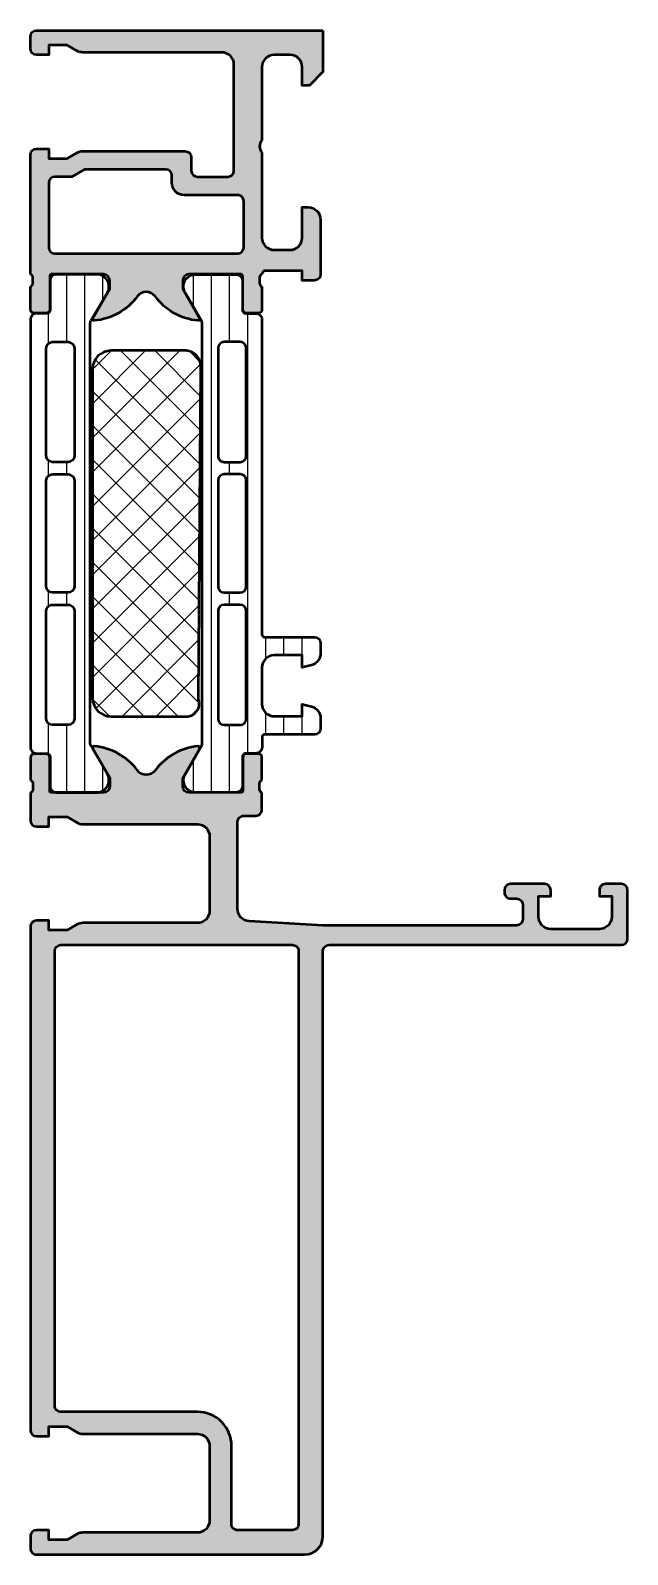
# Model space of a CAD drawing. Extents: x 0 to 49, y -50 to 75.
import ezdxf

# ---------------------------------------------------------------- set-up
doc = ezdxf.new("R2010")
doc.units = 0
for name, color, linetype, lineweight in [('0S-Alu contour', 7, 'Continuous', 50), ('0S-Alu hatch', 252, 'Continuous', 25), ('0S-Plastic contour', 254, 'Continuous', 50), ('0S-Plastic hatch', 253, 'Continuous', 25), ('0S-PT contour', 91, 'Continuous', 50), ('0S-PT hatch', 103, 'Continuous', 25)]:
    doc.layers.add(name, color=color, linetype=linetype, lineweight=lineweight)
pattern_1 = [(90, (0, 0), (-1.4859, 0), [])]

# ---------------------------------------------------------------- blocks, each defined once
blk = doc.blocks.new('347770__F9EA7D45_F937_4937_9539_8E76270D3FF2_')
at = {"layer": '0S-Alu hatch'}
h = blk.add_hatch(color=256, dxfattribs=at)
edge = h.paths.add_edge_path()
edge.add_line((0.5000035379538801, -50.00000000001249), (22.49999237060548, -50.00000000000002))
edge.add_arc((22.49996978771755, -48.49997741711209), 1.500022583057915, 270.000862589792, 359.9999908442977)
edge.add_line((23.99999237077544, -48.49997765553325), (23.99999999999809, -0.4998096513005379))
edge.add_ellipse((24.49999855546814, -0.4998097307728536), major_axis=(-0.4999985554700565, 0), ratio=1, start_angle=270.0004507753658, end_angle=359.99999088419196, ccw=False)
edge.add_line((24.49999462172235, 0.0001888246817285), (48.50126647949199, 0.0003776550292969))
edge.add_arc((48.50039835766893, 0.4997802732136848), 0.4994033727208108, 270.0995983293901, 360.0352749677095)
edge.add_line((48.99980163574219, 0.5000877380371948), (48.99980163575543, 4.500091377393772))
edge.add_arc((48.49980527509885, 4.500091377393772), 0.4999963606565814, 0, 89.99999998191763)
edge.add_line((48.49980527525665, 5.000087738050353), (47.19976307025863, 5.000087738447415))
edge.add_arc((47.19976307025862, 4.500138508384315), 0.4999492300631001, 89.9999999999992, 180)
edge.add_line((46.69981384019552, 4.500138508384315), (46.69981384277343, 4.000087738037109))
edge.add_line((46.69981384277343, 4.000087738037109), (47.69981384277342, 4.000087738037109))
edge.add_line((47.69981384277342, 4.000087738037109), (47.69981384370558, 2.300133968294495))
edge.add_ellipse((46.69977066427385, 2.300133968294495), major_axis=(-1.000043179431727, 0), ratio=1, start_angle=90.00000000200532, end_angle=180, ccw=False)
edge.add_line((46.69977066430885, 1.300090788862767), (42.69976659306577, 1.300090789654933))
edge.add_ellipse((42.69976659306577, 2.300043541063545), major_axis=(-0.9999527514086112, 0), ratio=1, start_angle=0, end_angle=90, ccw=False)
edge.add_line((41.69981384165715, 2.300043541063545), (41.69981384277344, 4.000087738037109))
edge.add_line((41.69981384277344, 4.000087738037109), (42.69981384277343, 4.000087738037109))
edge.add_line((42.69981384277343, 4.000087738037109), (42.69981384514839, 4.500039002263122))
edge.add_arc((42.19976510699946, 4.500039002263122), 0.5000487381489336, 0, 89.9999999961035)
edge.add_line((42.19976510703346, 5.000087740412055), (39.39978173224186, 5.00008773822755))
edge.add_arc((39.39978173224186, 4.500101538021819), 0.499986200205731, 90, 180)
edge.add_line((38.89979553203612, 4.500101538436656), (38.89979553206062, 4.300077908218751))
edge.add_arc((39.39978265065037, 4.300077908218733), 0.4999871185897505, 180, 270.000000000859)
edge.add_line((39.39978265065787, 3.800090789628983), (39.89979279135894, 3.800090789802438))
edge.add_ellipse((39.89979279135893, 3.300088048927325), major_axis=(-0.5000027408751131, 0), ratio=1, start_angle=180, end_angle=269.9999999999992, ccw=False)
edge.add_line((40.39979553223404, 3.300088048932847), (40.3997955322398, 2.100082572801563))
edge.add_ellipse((39.8997991715832, 2.10008257280156), major_axis=(-0.4999963606566027, 0), ratio=1, start_angle=90, end_angle=180, ccw=False)
edge.add_line((39.8997991715832, 1.600086212144958), (23.99980163574219, 1.600086212158203))
edge.add_line((23.99980163574219, 1.600086212158203), (17.94274326384587, 1.946202525286707))
edge.add_ellipse((17.9997923073296, 2.944564558837883), major_axis=(-0.9999906716559149, 0), ratio=1, start_angle=-0.0006706298242988851, end_angle=86.72952440842892, ccw=False)
edge.add_line((16.99980163574219, 2.944576263427587), (17.00064086777473, 10.09778290751687))
edge.add_ellipse((17.50064916761323, 10.09772424528892), major_axis=(-0.5000083032796983, 0), ratio=1, start_angle=269.99213162212504, end_angle=359.993277915408, ccw=False)
edge.add_line((17.50071783330365, 10.59773254385372), (18.49993133544986, 10.59759532276075))
edge.add_arc((18.49999999999999, 11.09759531804593), 0.5000000000000017, 269.9921316221251, 360)
edge.add_line((19, 11.09759531804593), (19, 12.5))
edge.add_ellipse((19.07883644654305, 12.76752059199312), major_axis=(-0.2788950563274382, 0), ratio=1, start_angle=-1.1645893740940778, end_angle=73.58012358050661, ccw=False)
edge.add_line((18.79999899999999, 12.77318899999148), (18.79999899999999, 13.2267829999915))
edge.add_ellipse((19.07886709564316, 13.23244365946855), major_axis=(-0.2789255417371538, 0), ratio=1, start_angle=-73.5754054446461, end_angle=1.1628700728833792, ccw=False)
edge.add_line((19, 13.49998699999149), (18.99999999999999, 15.379998))
edge.add_arc((18.69999999999999, 15.379998), 0.3000000000000043, 0, 90.00000000000067)
edge.add_line((18.69999999999998, 15.67999800000001), (17.72002568095721, 15.679998))
edge.add_arc((17.72002568095721, 15.379998), 0.3000000000000007, 90.00000000000067, 180)
edge.add_line((17.42002568095721, 15.379998), (17.42002568095721, 12.62000000000001))
edge.add_ellipse((17.3000256809572, 12.62000000000001), major_axis=(-0.1200000000000045, 0), ratio=1, start_angle=90, end_angle=180, ccw=False)
edge.add_line((17.3000256809572, 12.5), (12.99999999999999, 12.5))
edge.add_ellipse((12.99999999999999, 13), major_axis=(-0.4999999999999912, 0), ratio=1, start_angle=0, end_angle=90, ccw=False)
edge.add_line((12.5, 13), (12.5, 13.69999999999999))
edge.add_line((12.5, 13.69999999999999), (13.88149545762237, 16.09282032302755))
edge.add_arc((13.76188021535171, 16.1618802153517), 0.1381197846482991, 329.999999999999, 455.6225775507938)
edge.add_arc((14.2382232411738, 11.3233911381522), 4.999999999999992, 95.62257755079352, 143.4260705937924)
edge.add_ellipse((9.500000000000004, 14.83896228901806), major_axis=(-0.9000000000000021, 0), ratio=1, start_angle=36.57392940620758, end_angle=143.4260705937926, ccw=False)
edge.add_arc((4.761776758826195, 11.32339113815219), 5.000000000000001, 36.57392940620761, 84.37742244920642)
edge.add_arc((5.238119784648299, 16.1618802153517), 0.138119784648295, 84.37742244920604, 210.0000000000004)
edge.add_line((5.118504542377641, 16.09282032302755), (6.5, 13.7))
edge.add_line((6.5, 13.7), (6.5, 13))
edge.add_ellipse((6, 13), major_axis=(-0.5, 0), ratio=1, start_angle=90, end_angle=180, ccw=False)
edge.add_line((6, 12.5), (1.699974319042789, 12.5))
edge.add_ellipse((1.699974319042789, 12.62), major_axis=(-0.120000000000001, 0), ratio=1, start_angle=0, end_angle=90, ccw=False)
edge.add_line((1.579974319042788, 12.62), (1.579974319042789, 15.379998))
edge.add_arc((1.279974319042787, 15.379998), 0.3000000000000025, 0, 90.00000000000007)
edge.add_line((1.279974319042787, 15.679998), (0.3000000000000065, 15.679998))
edge.add_arc((0.3000000000000065, 15.37999799999999), 0.3000000000000025, 90, 180)
edge.add_line((4e-15, 15.37999799999999), (3.6e-15, 13.49998699999149))
edge.add_ellipse((-0.0788670956431635, 13.23244365946855), major_axis=(-0.278925541737149, 0), ratio=1, start_angle=178.8371299271133, end_angle=253.5754054446454, ccw=False)
edge.add_line((0.200001000000004, 13.22678299999149), (0.2000010000000038, 12.77318899999153))
edge.add_ellipse((-0.0788364465430423, 12.76752059199311), major_axis=(-0.2788950563274341, 0), ratio=1, start_angle=106.41987641949191, end_angle=181.1645893741066, ccw=False)
edge.add_line((0, 12.5), (-1.6e-15, 10.2003173828125))
edge.add_arc((0.4999999999999967, 10.2003173828125), 0.4999999999999983, 180, 269.9999999999998)
edge.add_line((0.4999999999999946, 9.700317382812504), (1.5, 9.700317382812502))
edge.add_line((1.5, 9.700317382812502), (1.5, 10.500244140625))
edge.add_line((1.5, 10.500244140625), (2.999999999999995, 10.500244140625))
edge.add_line((2.999999999999995, 10.500244140625), (3.808921524200851, 10.03320654648252))
edge.add_arc((4.308922731759084, 10.89922192510856), 0.9999919217556257, 239.9996528790063, 269.9997497919838)
edge.add_line((4.308918364840663, 9.899230003362476), (13.69944667813878, 9.899188995361326))
edge.add_ellipse((13.69934552502536, 8.89922516139196), major_axis=(-0.9999638390855269, 0), ratio=1, start_angle=179.9900591018352, end_angle=269.9942041439232, ccw=False)
edge.add_line((14.69930934906006, 8.899051666263118), (14.69959926605225, 2.798458099353666))
edge.add_ellipse((13.69959320002104, 2.798586233183772), major_axis=(-1.0000060742403, 0), ratio=1, start_angle=89.99380036887533, end_angle=179.9926585168762, ccw=False)
edge.add_line((13.69948499538846, 1.798580164797557), (4.307378505495236, 1.799596428796705))
edge.add_arc((4.307270301113187, 0.7995933981088682), 1.000003036541913, 89.99380036439713, 120.0002873396445)
edge.add_line((3.807264439698125, 1.665618924085804), (3, 1.199539184570312))
edge.add_line((3, 1.199539184570312), (1.499999999999999, 1.199539184570312))
edge.add_line((1.499999999999999, 1.199539184570312), (1.5, 1.999588012695312))
edge.add_line((1.5, 1.999588012695312), (0.500000384852995, 1.99958801269546))
edge.add_arc((0.500000384852995, 1.499587715108841), 0.5000002975866193, 90, 180)
edge.add_line((8.72663757e-08, 1.499587716165355), (-8.431e-13, -39.79968353458438))
edge.add_arc((0.4999990815466126, -39.79968353564089), 0.4999990815474557, 180, 270)
edge.add_line((0.4999990815466124, -40.29968261718835), (1.499999999999999, -40.2996826171875))
edge.add_line((1.499999999999999, -40.2996826171875), (1.5, -39.49975585937501))
edge.add_line((1.5, -39.49975585937501), (2.999999999999984, -39.49975585937501))
edge.add_line((2.999999999999984, -39.49975585937501), (3.808934069708699, -39.96680165062923))
edge.add_arc((4.308900243052883, -39.10084872044334), 0.999920322718744, 239.9996022177952, 269.9997439731926)
edge.add_line((4.308895774898158, -40.1007690431521), (13.69944667809586, -40.10081100463865))
edge.add_ellipse((13.69934552502536, -41.10077483860802), major_axis=(-0.9999638390855313, 0), ratio=1, start_angle=179.9900591019452, end_angle=269.9942041463821, ccw=False)
edge.add_line((14.69930934906006, -41.10094833373485), (14.69959926605225, -47.20154190063749))
edge.add_ellipse((13.69959320002106, -47.20141376681623), major_axis=(-1.000006074240278, 0), ratio=1, start_angle=89.9938098228584, end_angle=179.9926585173726, ccw=False)
edge.add_line((13.69948516039261, -48.20141983522027), (4.307373134103659, -48.20040512033292))
edge.add_arc((4.307265095907953, -49.20039719764456), 0.9999920831478107, 89.99380981834103, 120.0002746483618)
edge.add_line((3.807264903064123, -48.33438104680531), (3.000000000000001, -48.80046081542968))
edge.add_line((3.000000000000001, -48.80046081542968), (1.499999999999999, -48.8004608154297))
edge.add_line((1.499999999999999, -48.8004608154297), (1.499999999999999, -48.00041198730468))
edge.add_line((1.499999999999999, -48.00041198730468), (0.4999990447309026, -48.00041198730378))
edge.add_arc((0.4999990447309029, -48.50041094477074), 0.4999989574669641, 90.00000000000003, 179.999994949007)
edge.add_line((8.72639406e-08, -48.50041090112035), (-1.25149e-11, -49.49999641839588))
edge.add_arc((0.5000035379538803, -49.49999646204609), 0.5000035379663971, 179.9999950216869, 270)
edge = h.paths.add_edge_path()
edge.add_ellipse((2.499978551682032, -37.80000542658945), major_axis=(-0.4999938105094088, 0), ratio=1, start_angle=0, end_angle=90.0000000000141, ccw=False)
edge.add_line((1.999984741172624, -37.80000542658945), (1.999984741135034, -0.4999912580847337))
edge.add_ellipse((2.499975999296189, -0.4999912580847327), major_axis=(-0.4999912581611551, 0), ratio=1, start_angle=270, end_angle=360, ccw=False)
edge.add_line((2.499975999296189, 7.64223e-11), (21.49998474121093, -3e-15))
edge.add_ellipse((21.49999252389495, -0.4999922173155248), major_axis=(-0.4999922173760928, 0), ratio=1, start_angle=180, end_angle=270.00089184377657, ccw=False)
edge.add_line((21.99998474127104, -0.4999922173147127), (21.99998474128719, -47.50000873243283))
edge.add_ellipse((21.49999347364377, -47.50000873243283), major_axis=(-0.4999912676434235, 0), ratio=1, start_angle=90.0000000003892, end_angle=180, ccw=False)
edge.add_line((21.49999347364716, -48.00000000007625), (17.00000362104511, -48.00000000003056))
edge.add_ellipse((17.00000362104511, -47.49999447160624), major_axis=(-0.5000055284243033, 0), ratio=1, start_angle=-3.415094590764056e-05, end_angle=89.9999999999996, ccw=False)
edge.add_line((16.4999980926209, -47.4999941735798), (16.50000190735637, -41.10000693491913))
edge.add_arc((13.69999587844363, -41.10000526597103), 2.800006028913239, 359.9999658490542, 450)
edge.add_line((13.69999587844362, -38.29999923705779), (2.499978551682156, -38.29999923709886))
at = {"layer": '0S-Alu contour', "color": 7}
for points in [[(4e-15, 15.37999799999999), (3.6e-15, 13.49998699999149)], [(1.279974319042787, 15.679998), (0.3000000000000065, 15.679998)], [(1.579974319042788, 12.62), (1.579974319042789, 15.379998)], [(5.118504542377641, 16.09282032302755), (6.5, 13.7), (6.5, 13)], [(12.5, 13), (12.5, 13.69999999999999), (13.88149545762237, 16.09282032302755)], [(17.42002568095721, 15.379998), (17.42002568095721, 12.62000000000001)], [(18.69999999999998, 15.67999800000001), (17.72002568095721, 15.679998)], [(19, 13.49998699999149), (18.99999999999999, 15.379998)], [(0.200001000000004, 13.22678299999149), (0.2000010000000038, 12.77318899999153)], [(18.79999899999999, 12.77318899999148), (18.79999899999999, 13.2267829999915)], [(0, 12.5), (-1.6e-15, 10.2003173828125)], [(6, 12.5), (1.699974319042789, 12.5)], [(17.3000256809572, 12.5), (12.99999999999999, 12.5)], [(19, 11.09759531804593), (19, 12.5)], [(0.4999999999999946, 9.700317382812504), (1.5, 9.700317382812502), (1.5, 10.500244140625), (2.999999999999995, 10.500244140625), (3.808921524200851, 10.03320654648252)], [(16.99980163574219, 2.944576263427587), (17.00064086777473, 10.09778290751687)], [(17.50071783330365, 10.59773254385372), (18.49993133544986, 10.59759532276075)], [(4.308918364840663, 9.899230003362476), (13.69944667813878, 9.899188995361326)], [(14.69930934906006, 8.899051666263118), (14.69959926605225, 2.798458099353666)], [(42.19976510703346, 5.000087740412055), (39.39978173224186, 5.00008773822755)], [(48.49980527525665, 5.000087738050353), (47.19976307025863, 5.000087738447415)], [(38.89979553203612, 4.500101538436656), (38.89979553206062, 4.300077908218751)], [(39.39978265065787, 3.800090789628983), (39.89979279135894, 3.800090789802438)], [(41.69981384165715, 2.300043541063545), (41.69981384277344, 4.000087738037109), (42.69981384277343, 4.000087738037109), (42.69981384514839, 4.500039002263122)], [(46.69981384019552, 4.500138508384315), (46.69981384277343, 4.000087738037109), (47.69981384277342, 4.000087738037109), (47.69981384370558, 2.300133968294495)], [(48.99980163574219, 0.5000877380371948), (48.99980163575543, 4.500091377393772)], [(40.39979553223404, 3.300088048932847), (40.3997955322398, 2.100082572801563)], [(8.72663757e-08, 1.499587716165355), (-8.431e-13, -39.79968353458438)], [(3.807264439698125, 1.665618924085804), (3, 1.199539184570312), (1.499999999999999, 1.199539184570312), (1.5, 1.999588012695312), (0.500000384852995, 1.99958801269546)], [(13.69948499538846, 1.798580164797557), (4.307378505495236, 1.799596428796705)], [(39.8997991715832, 1.600086212144958), (23.99980163574219, 1.600086212158203), (17.94274326384587, 1.946202525286707)], [(46.69977066430885, 1.300090788862767), (42.69976659306577, 1.300090789654933)], [(2.499975999296189, 7.64223e-11), (21.49998474121093, -3e-15)], [(24.49999462172235, 0.0001888246817285), (48.50126647949199, 0.0003776550292969)], [(1.999984741172624, -37.80000542658945), (1.999984741135034, -0.4999912580847337)], [(21.99998474127104, -0.4999922173147127), (21.99998474128719, -47.50000873243283)], [(23.99999237077544, -48.49997765553325), (23.99999999999809, -0.4998096513005379)], [(13.69999587844362, -38.29999923705779), (2.499978551682155, -38.29999923709886)], [(0.4999990815466124, -40.29968261718835), (1.499999999999999, -40.2996826171875), (1.5, -39.49975585937501), (2.999999999999984, -39.49975585937501), (3.808934069708699, -39.96680165062923)], [(4.308895774898158, -40.1007690431521), (13.69944667809586, -40.10081100463865)], [(14.69930934906006, -41.10094833373485), (14.69959926605225, -47.20154190063749)], [(16.4999980926209, -47.4999941735798), (16.50000190735637, -41.10000693491913)], [(8.72639406e-08, -48.50041090112035), (-1.25149e-11, -49.49999641839588)], [(3.807264903064123, -48.33438104680531), (3.000000000000001, -48.80046081542968), (1.499999999999999, -48.8004608154297), (1.499999999999999, -48.00041198730468), (0.4999990447309026, -48.00041198730378)], [(13.69948516039261, -48.20141983522027), (4.307373134103659, -48.20040512033292)], [(21.49999347364716, -48.00000000007625), (17.00000362104511, -48.00000000003056)], [(0.5000035379538801, -50.00000000001249), (22.49999237060548, -50.00000000000002)]]:
    blk.add_lwpolyline(points, dxfattribs=at)
for centre, radius, start, end in [((5.238119784648299, 16.1618802153517), 0.138119784648295, 84.37742244920604, 210.0000000000004), ((4.761776758826195, 11.32339113815219), 5.000000000000001, 36.57392940620761, 84.37742244920642), ((14.2382232411738, 11.3233911381522), 4.999999999999992, 95.62257755079352, 143.4260705937924), ((13.76188021535171, 16.1618802153517), 0.1381197846482991, 329.999999999999, 95.6225775507938), ((0.3000000000000065, 15.37999799999999), 0.3000000000000025, 90, 180), ((1.279974319042787, 15.379998), 0.3000000000000025, 0, 90.00000000000007), ((17.72002568095721, 15.379998), 0.3000000000000007, 90.00000000000067, 180), ((18.69999999999999, 15.379998), 0.3000000000000043, 0, 90.00000000000067), ((0.4999999999999967, 10.2003173828125), 0.4999999999999983, 180, 269.9999999999998), ((4.308922731759084, 10.89922192510856), 0.9999919217556257, 239.9996528790063, 269.9997497919838), ((18.49999999999999, 11.09759531804593), 0.5000000000000017, 269.9921316221251, 0), ((39.39978173224186, 4.500101538021819), 0.499986200205731, 90, 180), ((42.19976510699946, 4.500039002263122), 0.5000487381489336, 0, 89.9999999961035), ((47.19976307025862, 4.500138508384315), 0.4999492300631001, 89.9999999999992, 180), ((48.49980527509885, 4.500091377393772), 0.4999963606565814, 0, 89.99999998191763), ((39.39978265065037, 4.300077908218733), 0.4999871185897505, 180, 270.000000000859), ((0.500000384852995, 1.499587715108841), 0.5000002975866193, 90, 180), ((4.307270301113187, 0.7995933981088682), 1.000003036541913, 89.99380036439713, 120.0002873396445), ((48.50039835766893, 0.4997802732136848), 0.4994033727208108, 270.0995983293901, 0.0352749677095353), ((13.69999587844363, -41.10000526597103), 2.800006028913239, 359.9999658490542, 90.00000000000006), ((0.4999990815466126, -39.79968353564089), 0.4999990815474557, 180, 270), ((4.308900243052883, -39.10084872044334), 0.999920322718744, 239.9996022177952, 269.9997439731926), ((0.4999990447309029, -48.50041094477074), 0.4999989574669641, 90.00000000000003, 179.999994949007), ((4.307265095907953, -49.20039719764456), 0.9999920831478107, 89.99380981834103, 120.0002746483618), ((22.49996978771755, -48.49997741711209), 1.500022583057915, 270.000862589792, 359.9999908442977), ((0.5000035379538803, -49.49999646204609), 0.5000035379663971, 179.9999950216869, 270)]:
    blk.add_arc(centre, radius, start, end, dxfattribs=at)
at = {"layer": '0S-Alu contour', "color": 7, "extrusion": (0, 0, -1)}
for centre, radius, start, end in [((-9.500000000000004, 14.83896228901806), 0.9000000000000021, 216.5739294062074, 323.4260705937924), ((0.0788670956431635, 13.23244365946855), 0.278925541737149, 106.4245945553546, 181.1628700728868), ((0.0788364465430423, 12.76752059199311), 0.2788950563274341, 178.8354106258934, 253.5801235805081), ((-1.699974319042789, 12.62), 0.120000000000001, 270, 0), ((-6, 13), 0.5, 180, 270), ((-12.99999999999999, 13), 0.4999999999999912, 270, 0), ((-17.3000256809572, 12.62000000000001), 0.1200000000000045, 180, 270), ((-19.07883644654305, 12.76752059199312), 0.2788950563274382, 286.4198764194934, 1.164589374094107), ((-19.07886709564316, 13.23244365946855), 0.2789255417371538, 358.8371299271166, 73.57540544464605), ((-17.50064916761323, 10.09772424528892), 0.5000083032796983, 0.0067220845920203, 90.00786837787497), ((-13.69934552502536, 8.89922516139196), 0.9999638390855269, 90.00579585607679, 180.0099408981648), ((-39.89979279135893, 3.300088048927325), 0.5000027408751131, 90.00000000000081, 180), ((-13.69959320002104, 2.798586233183772), 1.0000060742403, 180.0073414831239, 270.0061996311247), ((-17.9997923073296, 2.944564558837883), 0.9999906716559149, 273.2704755915711, 0.000670629824406), ((-39.8997991715832, 2.10008257280156), 0.4999963606566027, 180, 270), ((-42.69976659306577, 2.300043541063545), 0.9999527514086112, 270, 0), ((-46.69977066427385, 2.300133968294495), 1.000043179431727, 180, 269.9999999979947), ((-2.499975999296189, -0.4999912580847327), 0.4999912581611551, 0, 90), ((-21.49999252389495, -0.4999922173155248), 0.4999922173760928, 89.99910815622346, 180), ((-24.49999855546814, -0.4998097307728536), 0.4999985554700565, 9.1158080306e-06, 89.99954922463421), ((-2.499978551682032, -37.80000542658945), 0.4999938105094089, 269.9999999999859, 0), ((-13.69934552502536, -41.10077483860802), 0.9999638390855313, 90.00579585361787, 180.0099408980549), ((-13.69959320002106, -47.20141376681623), 1.000006074240278, 180.0073414826274, 270.0061901771416), ((-17.00000362104511, -47.49999447160624), 0.5000055284243033, 270.0000000000004, 3.41509458501e-05), ((-21.49999347364377, -47.50000873243283), 0.4999912676434235, 180, 269.9999999996108)]:
    blk.add_arc(centre, radius, start, end, dxfattribs=at)
blk = doc.blocks.new('284029__62169C45_0860_4F1A_9386_BC01EFBBCF85___64DEEE2B_16B0_42DC_92C7_55881617B2C3_')
at = {"layer": '0S-Plastic hatch'}
h = blk.add_hatch(dxfattribs=at)
h.set_pattern_fill('ANSI31', color=256, scale=0.4680000000000001, angle=45, style=0)
h.set_pattern_definition(pattern_1)
edge = h.paths.add_edge_path()
edge.add_arc((0.4998633065963855, 16.20988866265423), 0.4999973210979826, 180.0018172140356, 270.0020240769153)
edge.add_line((0.499880969904988, 15.70989134186825), (1.310215696802736, 15.70991996841624))
edge.add_ellipse((1.310226294848298, 15.40991996860344), major_axis=(-0.299999999999997, 0), ratio=1, start_angle=180.0020752975473, end_angle=270.0020240776063, ccw=False)
edge.add_line((1.610226294651503, 15.40993083483592), (1.609981274070681, 13.00993244145297))
edge.add_arc((2.109977251276918, 13.00994791207203), 0.4999959774455786, 180.0017728167248, 270.0020872367505)
edge.add_line((2.109995465707157, 12.50995193495822), (5.58653949695266, 12.5100785825211))
edge.add_arc((5.444192996070887, 13.4998915019918), 0.9999960709244797, 278.1836833497854, 392.7290913977269)
edge.add_line((6.285426062291133, 14.04055689774233), (4.966873632834734, 16.32416598699169))
edge.add_ellipse((5.399877294086777, 16.57418164518609), major_axis=(-0.5000000000000508, 0), ratio=1, start_angle=0.0018117430832944592, end_angle=30.002071897230394, ccw=False)
edge.add_line((4.899877294336696, 16.57416583474288), (4.898790981943494, 50.92843354480503))
edge.add_ellipse((5.398790981693549, 50.92844935524812), major_axis=(-0.5000000000000251, 0), ratio=1, start_angle=-29.997921301458007, end_angle=0.0018117430832944592, ccw=False)
edge.add_line((4.965769210052858, 51.17843364532489), (6.284156207839925, 53.46213824658001))
edge.add_arc((5.442883977181127, 54.00274270067447), 0.9999960709244824, 327.2750591980476, 441.8204672459866)
edge.add_line((5.585158774095345, 54.9925659293509), (2.108614534479016, 54.99243928179438))
edge.add_arc((2.108632748909259, 54.49244330468058), 0.4999959774455592, 90.0020872367508, 180.0100001036723)
edge.add_line((1.608636779079232, 54.49235603801586), (1.609055647734548, 52.09246567929923))
edge.add_ellipse((1.309055652303844, 52.09241331923786), major_axis=(-0.2999999999999969, 0), ratio=1, start_angle=90.00202407656411, end_angle=180.010000035117, ccw=False)
edge.add_line((1.309066250343949, 51.79241331942506), (0.4987329537989514, 51.79238469294258))
edge.add_arc((0.4987506171075602, 51.29238737215661), 0.4999973210979666, 90.00202407691609, 180.0018172140356)
edge.add_line((-0.0012467037389257, 51.29237151405723), (-0.0001340142501164, 16.20987280455485))
edge = h.paths.add_edge_path()
edge.add_line((3.599325365472937, 48.9512853237024), (3.599325365486182, 40.10130304665046))
edge.add_ellipse((3.099329004829614, 40.10130304665046), major_axis=(-0.4999963606565676, 0), ratio=1, start_angle=90, end_angle=180, ccw=False)
edge.add_line((3.099329004829614, 39.6013066859939), (1.799314686403123, 39.60130668573248))
edge.add_ellipse((1.799314686408219, 40.1013066878201), major_axis=(-0.5000000020876243, 0), ratio=1, start_angle=0, end_angle=89.99999999941599, ccw=False)
edge.add_line((1.299314684320595, 40.101306686002), (1.299314684320593, 48.95131584128053))
edge.add_ellipse((1.799299425531523, 48.95131584128053), major_axis=(-0.4999847412109304, 0), ratio=1, start_angle=270, end_angle=360, ccw=False)
edge.add_line((1.799299425531524, 49.45130058249146), (3.099310106683881, 49.45130058249146))
edge.add_ellipse((3.099310106683881, 48.95128532370241), major_axis=(-0.5000152587890483, 0), ratio=1, start_angle=180, end_angle=270, ccw=False)
edge = h.paths.add_edge_path()
edge.add_line((1.299314684320579, 29.40130058249146), (1.299314684320593, 38.10130668600714))
edge.add_ellipse((1.799314684320593, 38.10130668600714), major_axis=(-0.5, 0), ratio=1, start_angle=270, end_angle=360, ccw=False)
edge.add_line((1.799314684320593, 38.60130668600714), (3.099325365472947, 38.60130668600714))
edge.add_ellipse((3.099325365472946, 38.10130668600716), major_axis=(-0.4999999999999858, 0), ratio=1, start_angle=180, end_angle=269.99999999999983, ccw=False)
edge.add_line((3.599325365472931, 38.10130668600195), (3.599325365472937, 29.40130058249147))
edge.add_ellipse((3.099325365472922, 29.40130058249147), major_axis=(-0.5000000000000142, 0), ratio=1, start_angle=90, end_angle=180, ccw=False)
edge.add_line((3.099325365472922, 28.90130058249146), (1.799314684320579, 28.90130058249146))
edge.add_ellipse((1.799314684320579, 29.40130058249146), major_axis=(-0.5, 0), ratio=1, start_angle=0, end_angle=90, ccw=False)
edge = h.paths.add_edge_path()
edge.add_line((3.599325365475794, 27.40130422254741), (3.599325365475793, 18.55130304734897))
edge.add_ellipse((3.099329004819172, 18.55130304734897), major_axis=(-0.4999963606566214, 0), ratio=1, start_angle=90.00000001210469, end_angle=180, ccw=False)
edge.add_line((3.099329004924805, 18.05130668669235), (1.799314686397823, 18.05130668643094))
edge.add_ellipse((1.799314686397825, 18.55130668851856), major_axis=(-0.5000000020876172, 0), ratio=1, start_angle=0, end_angle=89.99999999999972, ccw=False)
edge.add_line((1.299314684310208, 18.55130668851856), (1.299314684310205, 27.40130058130726))
edge.add_ellipse((1.799314686467512, 27.40130058130726), major_axis=(-0.5000000021573068, 0), ratio=1, start_angle=269.9981009105043, end_angle=360, ccw=False)
edge.add_line((1.799331259149825, 27.90130058318991), (3.099329004819278, 27.90130058320317))
edge.add_ellipse((3.099329004819284, 27.40130422254666), major_axis=(-0.4999963606565104, 0), ratio=1, start_angle=180, end_angle=270.0000000000007, ccw=False)
at = {"layer": '0S-Alu contour', "color": 7}
for points in [[(1.299314684320595, 40.101306686002), (1.299314684320593, 48.95131584128053)], [(1.799299425531524, 49.45130058249146), (3.099310106683881, 49.45130058249146)], [(3.599325365472937, 48.9512853237024), (3.599325365486182, 40.10130304665046)], [(3.099329004829614, 39.6013066859939), (1.799314686403123, 39.60130668573248)], [(1.299314684320579, 29.40130058249146), (1.299314684320593, 38.10130668600714)], [(1.799314684320593, 38.60130668600714), (3.099325365472947, 38.60130668600714)], [(3.599325365472931, 38.10130668600195), (3.599325365472937, 29.40130058249147)], [(3.099325365472922, 28.90130058249146), (1.799314684320579, 28.90130058249146)], [(1.799331259149825, 27.90130058318991), (3.099329004819278, 27.90130058320317)], [(1.299314684310208, 18.55130668851856), (1.299314684310205, 27.40130058130726)], [(3.599325365475794, 27.40130422254741), (3.599325365475793, 18.55130304734897)], [(3.099329004924805, 18.05130668669235), (1.799314686397823, 18.05130668643094)]]:
    blk.add_lwpolyline(points, dxfattribs=at)
at = {"layer": '0S-Alu contour', "color": 7, "extrusion": (0, 0, -1)}
for centre, radius, start, end in [((-1.799299425531523, 48.95131584128053), 0.4999847412109304, 0, 90.00000000000003), ((-3.099310106683881, 48.95128532370241), 0.5000152587890483, 90, 180), ((-1.799314686408219, 40.1013066878201), 0.5000000020876243, 270.000000000584, 0), ((-3.099329004829614, 40.10130304665046), 0.4999963606565676, 180, 270), ((-1.799314684320593, 38.10130668600714), 0.5, 0, 90), ((-3.099325365472946, 38.10130668600716), 0.4999999999999858, 90.00000000000018, 180), ((-1.799314684320579, 29.40130058249146), 0.5, 270, 0), ((-3.099325365472922, 29.40130058249147), 0.5000000000000142, 180, 270), ((-1.799314686467512, 27.40130058130726), 0.5000000021573068, 0, 90.00189908949568), ((-3.099329004819284, 27.40130422254666), 0.4999963606565104, 89.99999999999935, 180), ((-1.799314686397825, 18.55130668851856), 0.5000000020876172, 270.0000000000003, 0), ((-3.099329004819172, 18.55130304734897), 0.4999963606566214, 180, 269.9999999878953)]:
    blk.add_arc(centre, radius, start, end, dxfattribs=at)
at = {"layer": '0S-Plastic contour', "color": 7}
for points in [[(1.608636779079232, 54.49235603801586), (1.609055647734548, 52.09246567929923)], [(5.585158774095345, 54.9925659293509), (2.108614534479016, 54.99243928179438)], [(4.965769210052858, 51.17843364532489), (6.284156207839925, 53.46213824658001)], [(-0.0012467037389257, 51.29237151405723), (-0.0001340142501164, 16.20987280455485)], [(1.309066250343949, 51.79241331942506), (0.4987329537989514, 51.79238469294258)], [(4.899877294336696, 16.57416583474288), (4.898790981943494, 50.92843354480503)], [(6.285426062291133, 14.04055689774233), (4.966873632834734, 16.32416598699169)], [(0.499880969904988, 15.70989134186825), (1.310215696802736, 15.70991996841624)], [(1.610226294651503, 15.40993083483592), (1.609981274070681, 13.00993244145297)], [(2.109995465707157, 12.50995193495822), (5.58653949695266, 12.5100785825211)]]:
    blk.add_lwpolyline(points, dxfattribs=at)
for centre, radius, start, end in [((2.108632748909259, 54.49244330468058), 0.4999959774455592, 90.0020872367508, 180.0100001036723), ((5.442883977181127, 54.00274270067447), 0.9999960709244824, 327.2750591980476, 81.82046724598668), ((0.4987506171075602, 51.29238737215661), 0.4999973210979666, 90.00202407691609, 180.0018172140356), ((0.4998633065963855, 16.20988866265423), 0.4999973210979826, 180.0018172140356, 270.0020240769153), ((5.444192996070887, 13.4998915019918), 0.9999960709244797, 278.1836833497854, 32.72909139772688), ((2.109977251276918, 13.00994791207203), 0.4999959774455786, 180.0017728167248, 270.0020872367505)]:
    blk.add_arc(centre, radius, start, end, dxfattribs=at)
at = {"layer": '0S-Plastic contour', "color": 7, "extrusion": (0, 0, -1)}
for centre, radius, start, end in [((-1.309055652303844, 52.09241331923786), 0.2999999999999969, 179.989999964883, 269.9979759234359), ((-5.398790981693549, 50.92844935524812), 0.5000000000000251, 359.9981882569167, 29.99792130145805), ((-5.399877294086777, 16.57418164518609), 0.5000000000000508, 329.9979281027696, 359.9981882569167), ((-1.310226294848298, 15.40991996860344), 0.299999999999997, 89.9979759223937, 179.9979247024527)]:
    blk.add_arc(centre, radius, start, end, dxfattribs=at)
blk = doc.blocks.new('367310__83BB837F_CCB5_483C_AA00_A6F143E21D90_')
at = {"layer": '0S-PT hatch'}
h = blk.add_hatch(dxfattribs=at)
h.set_pattern_fill('ANSI37', color=256, scale=0.625, angle=90, style=0)
h.set_pattern_definition([(135, (0, 0), (-1.403165018917055, -1.403165018917055), []), (225, (0, 0), (1.403165018917055, -1.403165018917055), [])])
edge = h.paths.add_edge_path()
edge.add_line((6.600531847518143, 18.74119923924222), (12.60053184751814, 18.74119923924222))
edge.add_arc((12.78542503835024, 19.79482759034493), 1.069728093612335, 260.0469406736126, 380.321588282913)
edge.add_line((13.78857127356241, 20.16633240194654), (13.97561614780477, 47.25388323778202))
edge.add_arc((12.68154376047836, 47.43677929822453), 1.306933170657961, 351.9554559901309, 453.5538299784373)
edge.add_line((12.60053184751815, 48.74119923924222), (6.600531847518148, 48.74119923924222))
edge.add_arc((6.600531847518148, 47.24119923924223), 1.5, 90, 180)
edge.add_line((5.100531847518148, 47.24119923924223), (5.100531847518144, 20.24119923924223))
edge.add_arc((6.600531847518144, 20.24119923924223), 1.5, 180, 269.9999999999999)
at = {"layer": '0S-PT contour', "color": 7}
for points in [[(12.60053184751815, 48.74119923924222), (6.600531847518148, 48.74119923924222)], [(5.100531847518148, 47.24119923924223), (5.100531847518144, 20.24119923924223)], [(13.78857127356241, 20.16633240194654), (13.97561614780477, 47.25388323778202)], [(6.600531847518143, 18.74119923924222), (12.60053184751814, 18.74119923924222)]]:
    blk.add_lwpolyline(points, dxfattribs=at)
for centre, radius, start, end in [((6.600531847518148, 47.24119923924223), 1.5, 90, 180), ((12.68154376047836, 47.43677929822453), 1.306933170657961, 351.9554559901309, 93.5538299784373), ((6.600531847518144, 20.24119923924223), 1.5, 180, 269.9999999999999), ((12.78542503835024, 19.79482759034493), 1.069728093612335, 260.0469406736126, 20.32158828291299)]:
    blk.add_arc(centre, radius, start, end, dxfattribs=at)
blk = doc.blocks.new('284029__3B92B5A9_45C3_4F08_96F7_0D2241A5225B___C2B3E87A_0B60_4201_9624_1E7E9A05DC58_')
at = {"layer": '0S-Plastic hatch'}
h = blk.add_hatch(dxfattribs=at)
h.set_pattern_fill('ANSI31', color=256, scale=0.4680000000000001, angle=45, style=0)
h.set_pattern_definition(pattern_1)
edge = h.paths.add_edge_path()
edge.add_line((19.20243323428525, 25.25120229122875), (23.30243323427305, 25.25120229122876))
edge.add_ellipse((23.30243323427305, 24.75120229122881), major_axis=(-0.4999999999999467, 0), ratio=1, start_angle=180, end_angle=269.9999999999996, ccw=False)
edge.add_line((23.802433234273, 24.75120229122881), (23.80243323427299, 23.92045306784116))
edge.add_ellipse((22.80243323427292, 23.92045306784117), major_axis=(-1.000000000000067, 0), ratio=1, start_angle=104.9999999990655, end_angle=180, ccw=False)
edge.add_line((23.06125227935971, 22.95452724154781), (22.30243323427305, 22.75120229122875))
edge.add_line((22.30243323427305, 22.75120229122875), (22.30243323427306, 23.75120229122876))
edge.add_line((22.30243323427306, 23.75120229122876), (20.00243323428456, 23.75120229122875))
edge.add_arc((20.00414226812571, 22.74707631855116), 1.004127427074072, 90.09751797508926, 179.7701403214906)
edge.add_line((19.000022921558, 22.75110467439872), (19.00002292155801, 19.75122632025535))
edge.add_arc((20.00414248000592, 19.75532877543039), 1.004127938958021, 180.2340877212721, 269.9024699845791)
edge.add_line((20.00243323428295, 18.75120229122875), (22.30243323427305, 18.75120229122875))
edge.add_line((22.30243323427305, 18.75120229122875), (22.30243323427316, 19.75120229122869))
edge.add_line((22.30243323427316, 19.75120229122869), (23.06125227939551, 19.54787734086996))
edge.add_ellipse((22.80243323427313, 18.58195151458678), major_axis=(-0.9999999999994582, 0), ratio=1, start_angle=180, end_angle=254.9999999988138, ccw=False)
edge.add_line((23.80243323427259, 18.58195151458733), (23.80243323427305, 17.75120229122903))
edge.add_ellipse((23.30243323427305, 17.75120229122874), major_axis=(-0.5000000000000036, 0), ratio=1, start_angle=90, end_angle=180, ccw=False)
edge.add_line((23.30243323427305, 17.25120229122874), (19.20243323428468, 17.25120229122875))
edge.add_arc((19.20243323428468, 17.05120229122876), 0.1999999999999886, 90, 180)
edge.add_line((19.00243323428469, 17.05120229122639), (19.00111268929475, 16.21013004610079))
edge.add_ellipse((18.50111536862898, 16.21010925689817), major_axis=(-0.4999973210979703, 0), ratio=1, start_angle=90.00202407690739, end_angle=180.0023822800019, ccw=False)
edge.add_line((18.50113303193751, 15.7101119361122), (17.69079973539074, 15.71008330962972))
edge.add_arc((17.69081033343269, 15.41008330981692), 0.2999999999999968, 90.0020240769172, 180.002075293508)
edge.add_line((17.39081033362949, 15.4100724436046), (17.39122921384227, 13.01007407426733))
edge.add_ellipse((16.89123323682728, 13.0100533243742), major_axis=(-0.4999959774455587, 0), ratio=1, start_angle=90.00208723675019, end_angle=180.0023777816773, ccw=False)
edge.add_line((16.89125145125752, 12.51005734726041), (13.41470721164119, 12.50993069970388))
edge.add_ellipse((13.5569820085554, 13.4997539283803), major_axis=(-0.9999960709244806, 0), ratio=1, start_angle=-32.72494080195543, end_angle=81.820467245987, ccw=False)
edge.add_line((12.71570977789663, 14.04035838247481), (14.03409677568367, 16.3240629837299))
edge.add_arc((13.601075004043, 16.57404727380666), 0.5000000000000057, 330.0020786985417, 360.0018117430833)
edge.add_line((14.10107500379304, 16.57406308424987), (14.09998869139983, 50.92833079431193))
edge.add_arc((13.59998869164975, 50.92831498386868), 0.5000000000000491, 0.0018117430833341, 30.00207189723107)
edge.add_line((14.03299235290179, 51.17833064206307), (12.71443992344537, 53.46193973131248))
edge.add_ellipse((13.55567298966564, 54.00260512706297), major_axis=(-0.9999960709244813, 0), ratio=1, start_angle=-81.81631665021422, end_angle=32.729091397724176, ccw=False)
edge.add_line((13.41332648878386, 54.99241804653367), (16.88986798458969, 54.99254469399776))
edge.add_ellipse((16.8898887344596, 54.49254871698273), major_axis=(-0.4999959774455861, 0), ratio=1, start_angle=179.9941504920585, end_angle=270.0023777790729, ccw=False)
edge.add_line((17.38988470929945, 54.49249767080733), (17.38963969245164, 52.09260728804427))
edge.add_arc((17.68963969088822, 52.09257666045132), 0.299999999999995, 179.9941505606586, 270.0020240776066)
edge.add_line((17.68965028893379, 51.79257666063853), (18.49998501583155, 51.79260528718652))
edge.add_ellipse((18.50000267914015, 51.29260796640053), major_axis=(-0.4999973210979808, 0), ratio=1, start_angle=180.0000508192582, end_angle=270.0020240769155, ccw=False)
edge.add_line((19.00000000023794, 51.2926084099033), (19.000022921558, 25.45125658823258))
edge.add_arc((19.20416178718003, 25.45537538707201), 0.2041804127758781, 181.1558689438399, 269.5149389344201)
edge = h.paths.add_edge_path()
edge.add_line((17.70055130142633, 40.10119604774753), (17.70055130142632, 48.9511899405362))
edge.add_arc((17.20055129933869, 48.9511899405362), 0.5000000020876278, 0, 90)
edge.add_line((17.20055129933869, 49.45118994262383), (15.9005369808117, 49.45118994236242))
edge.add_arc((15.90053698091734, 48.95119358170581), 0.4999963606566098, 90.00000001210513, 180)
edge.add_line((15.40054062026073, 48.95119358170581), (15.40054062027398, 40.10119604586488))
edge.add_arc((15.90053698091724, 40.10119240650811), 0.4999963606565073, 179.9995829571354, 269.9999999878955)
edge.add_line((15.90053698081161, 39.60119604585161), (17.20055129926903, 39.60119604559022))
edge.add_arc((17.20055129926902, 40.10119604774753), 0.5000000021573073, 270.0000000000008, 360)
edge = h.paths.add_edge_path()
edge.add_line((17.70055130141594, 29.40118994304764), (17.70055130141595, 38.10119604656332))
edge.add_arc((17.20055130141595, 38.10119604656332), 0.5000000000000036, 0, 90.0000000000004)
edge.add_line((17.20055130141594, 38.60119604656332), (15.9005406202532, 38.60119604656332))
edge.add_arc((15.9005406202636, 38.10119604656331), 0.5000000000000071, 90.00000000119184, 180)
edge.add_line((15.40054062026359, 38.10119604656331), (15.40054062026359, 29.40118994304764))
edge.add_arc((15.90054062026359, 29.40118994304764), 0.4999999999999929, 180, 270)
edge.add_line((15.90054062026359, 28.90118994304764), (17.20055130141594, 28.90118994304764))
edge.add_arc((17.20055130141594, 29.40118994304764), 0.4999999999999965, 270, 360)
edge = h.paths.add_edge_path()
edge.add_line((17.70055130141594, 18.55118078777425), (17.70055130141594, 27.40118994123468))
edge.add_arc((17.20055129932832, 27.40118994123468), 0.5000000020876209, 0, 89.99999999941662)
edge.add_line((17.20055129933341, 27.9011899433223), (15.90053698090692, 27.90118994306088))
edge.add_arc((15.90053698090692, 27.40119358240431), 0.4999963606565672, 90, 180)
edge.add_line((15.40054062025035, 27.40119358240431), (15.40054062026359, 18.55121130535238))
edge.add_arc((15.90055587905265, 18.55121130535238), 0.500015258789059, 180, 270)
edge.add_line((15.90055587905265, 18.05119604656332), (17.200566560205, 18.05119604656332))
edge.add_arc((17.20056656020501, 18.55118078777424), 0.4999847412109269, 269.9999999999992, 360)
at = {"layer": '0S-Alu contour', "color": 7}
for points in [[(15.40054062026073, 48.95119358170581), (15.40054062027398, 40.10119604586488)], [(17.20055129933869, 49.45118994262383), (15.9005369808117, 49.45118994236242)], [(17.70055130142633, 40.10119604774753), (17.70055130142632, 48.9511899405362)], [(15.90053698081161, 39.60119604585161), (17.20055129926903, 39.60119604559022)], [(15.40054062026359, 38.10119604656331), (15.40054062026359, 29.40118994304764)], [(17.20055130141594, 38.60119604656332), (15.9005406202532, 38.60119604656332)], [(17.70055130141594, 29.40118994304764), (17.70055130141595, 38.10119604656332)], [(15.90054062026359, 28.90118994304764), (17.20055130141594, 28.90118994304764)], [(17.20055129933341, 27.9011899433223), (15.90053698090692, 27.90118994306088)], [(15.40054062025035, 27.40119358240431), (15.40054062026359, 18.55121130535238)], [(17.70055130141594, 18.55118078777425), (17.70055130141594, 27.40118994123468)], [(15.90055587905265, 18.05119604656332), (17.200566560205, 18.05119604656332)]]:
    blk.add_lwpolyline(points, dxfattribs=at)
for centre, radius, start, end in [((15.90053698091734, 48.95119358170581), 0.4999963606566098, 90.00000001210513, 180), ((17.20055129933869, 48.9511899405362), 0.5000000020876278, 0, 90), ((15.90053698091724, 40.10119240650811), 0.4999963606565073, 179.9995829571354, 269.9999999878955), ((17.20055129926902, 40.10119604774753), 0.5000000021573073, 270.0000000000008, 0), ((15.9005406202636, 38.10119604656331), 0.5000000000000071, 90.00000000119184, 180), ((17.20055130141595, 38.10119604656332), 0.5000000000000036, 0, 90.0000000000004), ((15.90054062026359, 29.40118994304764), 0.4999999999999929, 180, 270), ((17.20055130141594, 29.40118994304764), 0.4999999999999965, 270, 0), ((15.90053698090692, 27.40119358240431), 0.4999963606565672, 90, 180), ((17.20055129932832, 27.40118994123468), 0.5000000020876209, 0, 89.99999999941662), ((15.90055587905265, 18.55121130535238), 0.500015258789059, 180, 270), ((17.20056656020501, 18.55118078777424), 0.4999847412109269, 269.9999999999992, 0)]:
    blk.add_arc(centre, radius, start, end, dxfattribs=at)
at = {"layer": '0S-Plastic contour', "color": 7}
for points in [[(13.41332648878386, 54.99241804653367), (16.88986798458969, 54.99254469399776)], [(17.38988470929945, 54.49249767080733), (17.38963969245164, 52.09260728804427)], [(14.03299235290179, 51.17833064206307), (12.71443992344537, 53.46193973131248)], [(17.68965028893379, 51.79257666063853), (18.49998501583155, 51.79260528718652)], [(19.00000000023794, 51.2926084099033), (19.000022921558, 25.45125658823258)], [(14.10107500379304, 16.57406308424987), (14.09998869139983, 50.92833079431193)], [(19.20243323428525, 25.25120229122875), (23.30243323427305, 25.25120229122876)], [(23.06125227935971, 22.95452724154781), (22.30243323427305, 22.75120229122875), (22.30243323427306, 23.75120229122876), (20.00243323428456, 23.75120229122875)], [(23.802433234273, 24.75120229122881), (23.80243323427299, 23.92045306784116)], [(19.000022921558, 22.75110467439872), (19.00002292155801, 19.75122632025535)], [(20.00243323428295, 18.75120229122875), (22.30243323427305, 18.75120229122875), (22.30243323427316, 19.75120229122869), (23.06125227939551, 19.54787734086996)], [(23.80243323427259, 18.58195151458733), (23.80243323427305, 17.75120229122903)], [(12.71570977789663, 14.04035838247481), (14.03409677568367, 16.3240629837299)], [(19.00243323428469, 17.05120229122639), (19.00111268929475, 16.21013004610079)], [(23.30243323427305, 17.25120229122874), (19.20243323428468, 17.25120229122875)], [(17.39081033362949, 15.4100724436046), (17.39122921384227, 13.01007407426733)], [(18.50113303193751, 15.7101119361122), (17.69079973539074, 15.71008330962972)], [(16.89125145125752, 12.51005734726041), (13.41470721164119, 12.50993069970388)]]:
    blk.add_lwpolyline(points, dxfattribs=at)
at = {"layer": '0S-Plastic contour', "color": 7, "extrusion": (0, 0, -1)}
for centre, radius, start, end in [((-13.55567298966564, 54.00260512706297), 0.9999960709244813, 327.2709086022758, 81.81631665021425), ((-16.8898887344596, 54.49254871698273), 0.4999959774455861, 89.9976222209271, 180.0058495079417), ((-18.50000267914015, 51.29260796640053), 0.4999973210979808, 89.99797592308445, 179.9999491807418), ((-23.30243323427305, 24.75120229122881), 0.4999999999999467, 90.0000000000004, 180), ((-22.80243323427292, 23.92045306784117), 1.000000000000067, 180, 255.0000000009345), ((-22.80243323427313, 18.58195151458678), 0.9999999999994582, 105.0000000011862, 180), ((-23.30243323427305, 17.75120229122874), 0.5000000000000036, 180, 270), ((-18.50111536862898, 16.21010925689817), 0.4999973210979704, 179.9976177199981, 269.9979759230926), ((-13.5569820085554, 13.4997539283803), 0.9999960709244806, 278.179532754013, 32.72494080195549), ((-16.89123323682728, 13.0100533243742), 0.4999959774455587, 179.9976222183227, 269.9979127632498)]:
    blk.add_arc(centre, radius, start, end, dxfattribs=at)
at = {"layer": '0S-Plastic contour', "color": 7}
for centre, radius, start, end in [((17.68963969088822, 52.09257666045132), 0.299999999999995, 179.9941505606586, 270.0020240776066), ((13.59998869164975, 50.92831498386868), 0.5000000000000491, 0.0018117430833341, 30.00207189723107), ((19.20416178718003, 25.45537538707201), 0.2041804127758781, 181.1558689438399, 269.5149389344201), ((20.00414226812571, 22.74707631855116), 1.004127427074072, 90.09751797508926, 179.7701403214906), ((20.00414248000592, 19.75532877543039), 1.004127938958021, 180.2340877212721, 269.9024699845791), ((13.601075004043, 16.57404727380666), 0.5000000000000057, 330.0020786985417, 0.0018117430833341), ((19.20243323428468, 17.05120229122876), 0.1999999999999886, 90, 180), ((17.69081033343269, 15.41008330981692), 0.2999999999999968, 90.0020240769172, 180.002075293508)]:
    blk.add_arc(centre, radius, start, end, dxfattribs=at)
blk = doc.blocks.new('347760__6DB5F83B_D4D7_4FBA_AAF4_FCBA1BAE37FA_')
at = {"layer": '0S-Alu hatch'}
h = blk.add_hatch(color=256, dxfattribs=at)
edge = h.paths.add_edge_path()
edge.add_line((24.00025130925133, 75), (24.00025130925133, 71.60000610351562))
edge.add_line((24.00025130925133, 71.60000610351562), (22.90027572331382, 70.5))
edge.add_line((22.90027572331382, 70.5), (22.30026961979819, 70.5))
edge.add_line((22.30026961979819, 70.5), (22.30026962142092, 71.99995828849552))
edge.add_arc((21.30021264851894, 71.99995828849552), 1.000056972901987, 0, 90)
edge.add_line((21.30021264851894, 73.00001526139751), (20.00025130925132, 73.00001525878906))
edge.add_arc((20.00031753426304, 71.99994903377734), 1.000066227204452, 90.00379416239544, 180)
edge.add_line((19.00025130705859, 71.99994903377734), (19.00025130925132, 66))
edge.add_arc((19.5253730495928, 65.5), 0.7250881616598496, 136.4038153765763, 223.5961846234237)
edge.add_line((19.00025130925132, 65), (19.0002513088868, 58.00004226030445))
edge.add_arc((20.00027831076672, 58.00004226030446), 1.000027001879921, 180, 269.9999999913405)
edge.add_line((20.00027831061558, 57.00001525842454), (21.30024979665037, 57.00001525859259))
edge.add_arc((21.30024979665037, 58.0000350819369), 1.000019823344317, 270, 360)
edge.add_line((22.30026961999469, 58.0000350819369), (22.3002696197982, 60.5))
edge.add_line((22.3002696197982, 60.5), (22.8002578479451, 60.50000000006928))
edge.add_ellipse((22.8002578479451, 59.49998822785084), major_axis=(-1.000011772218442, 0), ratio=1, start_angle=180, end_angle=270, ccw=False)
edge.add_line((23.80026962016354, 59.49998822790643), (23.80026962004829, 55.00001581445806))
edge.add_ellipse((23.30025380534014, 55.00001581445806), major_axis=(-0.5000158147081493, 0), ratio=1, start_angle=90, end_angle=180, ccw=False)
edge.add_line((23.30025380534014, 54.49999999974991), (22.3002696197982, 54.5))
edge.add_line((22.3002696197982, 54.5), (22.3002696197982, 55.30000305175781))
edge.add_line((22.3002696197982, 55.30000305175781), (19.29932052312113, 55.30000305175781))
edge.add_arc((19.29932052312113, 55.00000298069966), 0.3000000710581574, 90, 179.9743606543114)
edge.add_arc((19.07815692864312, 54.73261663603388), 0.2788950563274634, 106.4198764194621, 181.1645893741087)
edge.add_line((18.79931948210004, 54.72694822803545), (18.79931948210005, 54.27335422803547))
edge.add_arc((19.07818757774321, 54.26769356855844), 0.2789255417371428, 178.8371299271194, 253.5754054446461)
edge.add_line((18.99932048210005, 54.0001502280355), (18.99932048210005, 52.12013922802699))
edge.add_ellipse((18.69932048210005, 52.12013922802699), major_axis=(-0.3000000000000043, 0), ratio=1, start_angle=90, end_angle=180, ccw=False)
edge.add_line((18.69932048210005, 51.82013922802699), (17.71934616305727, 51.82013922802699))
edge.add_ellipse((17.71934616305727, 52.12013922802698), major_axis=(-0.2999999999999971, 0), ratio=1, start_angle=0, end_angle=90, ccw=False)
edge.add_line((17.41934616305727, 52.12013922802698), (17.41934616305726, 54.88013732910156))
edge.add_arc((17.29934616305726, 54.88013732910156), 0.1200000000000045, 0, 90)
edge.add_line((17.29934616305726, 55.00013732910156), (12.99932052311852, 55.00013732910157))
edge.add_arc((12.99932052311852, 54.50013732910156), 0.5000000000000071, 90, 180)
edge.add_line((12.49932052311852, 54.50013732910156), (12.49932052311852, 53.80013732910156))
edge.add_line((12.49932052311852, 53.80013732910156), (13.87804086022988, 51.41191484150787))
edge.add_ellipse((13.76120073847022, 51.33825711374985), major_axis=(-0.1381197846482856, 0), ratio=1, start_angle=84.37742244920662, end_angle=212.2279331402729, ccw=False)
edge.add_ellipse((14.23754376429231, 56.17674619094936), major_axis=(-4.99999999999999, 0), ratio=1, start_angle=36.5740457331554, end_angle=84.37742244920662, ccw=False)
edge.add_arc((9.499327660751064, 52.66116542013178), 0.9000000000000035, 36.57404573315492, 143.4274303596851)
edge.add_ellipse((4.761020987999384, 56.17662412063685), major_axis=(-4.999999999999986, 0), ratio=1, start_angle=95.62257755079372, end_angle=143.427430359685, ccw=False)
edge.add_ellipse((5.237364013821499, 51.33813504343736), major_axis=(-0.1381197846483022, 0), ratio=1, start_angle=-32.22793314036937, end_angle=95.62257755079372, ccw=False)
edge.add_line((5.120523892061944, 51.41179277119559), (6.499244229173198, 53.80001525878906))
edge.add_line((6.499244229173198, 53.80001525878906), (6.499244229173198, 54.50001525878906))
edge.add_arc((5.999244229173198, 54.50001525878906), 0.5, 0, 90.0000000000001)
edge.add_line((5.999244229173197, 55.00001525878906), (1.699218548215989, 55.00001525878905))
edge.add_arc((1.699218548215989, 54.88001525878906), 0.1199999999999974, 90, 180)
edge.add_line((1.579218548215991, 54.88001525878906), (1.579218548215993, 52.12001725878906))
edge.add_ellipse((1.279218548215989, 52.12001725878906), major_axis=(-0.3000000000000043, 0), ratio=1, start_angle=89.9999999999996, end_angle=180, ccw=False)
edge.add_line((1.279218548215986, 51.82001725878905), (0.2992442291731996, 51.82001725878906))
edge.add_ellipse((0.2992442291732017, 52.12001725878906), major_axis=(-0.2999999999999971, 0), ratio=1, start_angle=0, end_angle=89.9999999999996, ccw=False)
edge.add_line((-0.0007557708267955, 52.12001725878906), (-0.0007557708267962, 54.00002825879758))
edge.add_arc((-0.0796228664699662, 54.26757159932051), 0.2789255417371514, 286.424594555355, 361.1628700728862)
edge.add_line((0.1992452291732038, 54.27323225879757), (0.1992452291732043, 54.72682625879762))
edge.add_arc((-0.0795922173698444, 54.73249466679595), 0.2788950563274348, 358.8354106259121, 433.5801235805075)
edge.add_line((-0.0007557708267996, 55.00001525878907), (0.0007557708956584, 64.80029437022148))
edge.add_ellipse((0.5007551867213714, 64.8002172530323), major_axis=(-0.4999994217727808, 0), ratio=1, start_angle=270.00000000000006, end_angle=359.9911630108031, ccw=False)
edge.add_line((0.500755186721371, 65.30021667480507), (1.500678555345075, 65.30021667480467))
edge.add_line((1.500678555345075, 65.30021667480467), (1.500678555345076, 64.49977111816406))
edge.add_line((1.500678555345076, 64.49977111816406), (3.000678555345072, 64.49977111816406))
edge.add_line((3.000678555345072, 64.49977111816406), (3.807931385893786, 64.96584534263242))
edge.add_ellipse((4.307936684544262, 64.09982299804688), major_axis=(-0.9999999999999859, 0), ratio=1, start_angle=270.00000000000006, end_angle=300.00035055651335, ccw=False)
edge.add_line((4.307936684544261, 65.09982299804688), (12.70020626537541, 65.09982299981006))
edge.add_ellipse((12.70020626537541, 64.59978100592876), major_axis=(-0.5000419938812968, 0), ratio=1, start_angle=180, end_angle=270, ccw=False)
edge.add_line((13.20024825925671, 64.59978100592878), (13.20024825725521, 63.49998456414493))
edge.add_arc((13.70023282083686, 63.49998456334335), 0.4999845635816449, 180, 270)
edge.add_line((13.70023282083686, 62.99999999976169), (16.20023244308311, 62.99999999974991))
edge.add_arc((16.20023244303545, 63.50001581445806), 0.5000158147081564, 270.0000000054612, 360)
edge.add_line((16.7002482577436, 63.50001581445806), (16.70024825750967, 72.20142932816003))
edge.add_arc((15.70025394060528, 72.20142932813128), 0.9999943169043827, 0, 90.00502362267342)
edge.add_line((15.70016626234765, 73.20142364119192), (4.308040746930375, 73.20042479043401))
edge.add_ellipse((4.307953067879372, 74.2004247865902), major_axis=(-0.9999999999999991, 0), ratio=1, start_angle=60.00018448232271, end_angle=90.0050236395806, ccw=False)
edge.add_line((3.807955856331293, 73.33439777289828), (3.000678555345074, 73.80047607421875))
edge.add_line((3.000678555345074, 73.80047607421875), (1.500678555345075, 73.80047607421875))
edge.add_line((1.500678555345075, 73.80047607421875), (1.500678555345075, 73.00054931640625))
edge.add_line((1.500678555345075, 73.00054931640625), (0.4999999999999999, 73.00054931640625))
edge.add_ellipse((0.4999999999999997, 73.50054931640625), major_axis=(-0.5, 0), ratio=1, start_angle=0, end_angle=90, ccw=False)
edge.add_line((-3e-16, 73.50054931640625), (0, 74.5))
edge.add_ellipse((0.5, 74.5), major_axis=(-0.5, 0), ratio=1, start_angle=270, end_angle=360, ccw=False)
edge.add_line((0.5, 75), (24.00025130925133, 75))
edge = h.paths.add_edge_path()
edge.add_line((4.442237393235702, 63.60000610351562), (3.403007046556012, 63))
edge.add_line((3.403007046556012, 63), (1.999290647944146, 63.00000000097089))
edge.add_arc((1.999290647944146, 62.49996884001812), 0.5000311609527657, 90, 180)
edge.add_line((1.49925948699138, 62.49996884001812), (1.499259487930103, 57.20001787800722))
edge.add_arc((1.999265158938236, 57.20001787800722), 0.5000056710081334, 180, 270)
edge.add_line((1.999265158938236, 56.70001220699909), (17.00028709570904, 56.70001220660985))
edge.add_arc((17.00028709570797, 57.19999167936367), 0.4999794727538216, 270.0000000001229, 360)
edge.add_line((17.5002665684618, 57.19999167936366), (17.50026656814689, 61.00002557895505))
edge.add_arc((17.00027688815093, 61.0000255788996), 0.4999896799959629, 0, 90.00118262196555)
edge.add_line((17.00026656804039, 61.50001525878906), (12.60027618580903, 61.50000762887447))
edge.add_ellipse((12.60027445180935, 62.50003992700868), major_axis=(-1.000032298135711, 0), ratio=1, start_angle=0, end_angle=90.0000993476549, ccw=False)
edge.add_line((11.60024215367364, 62.50003992740585), (11.60024215421618, 63.10002154017228))
edge.add_arc((11.10025759063454, 63.10002154017228), 0.4999845635816449, 0, 89.9999999999998)
edge.add_line((11.10025759063454, 63.60000610375393), (4.442237393235702, 63.60000610351562))
at = {"layer": '0S-Alu contour', "color": 7}
for points in [[(-3e-16, 73.50054931640625), (0, 74.5)], [(0.5, 75), (24.00025130925133, 75)], [(3.807955856331293, 73.33439777289828), (3.000678555345074, 73.80047607421875), (1.500678555345075, 73.80047607421875), (1.500678555345075, 73.00054931640625), (0.4999999999999999, 73.00054931640625)], [(24.00025130925133, 75), (24.00025130925133, 71.60000610351562), (22.90027572331382, 70.5), (22.30026961979819, 70.5), (22.30026962142092, 71.99995828849552)], [(15.70016626234765, 73.20142364119192), (4.308040746930375, 73.20042479043401)], [(21.30021264851894, 73.00001526139751), (20.00025130925132, 73.00001525878906)], [(16.7002482577436, 63.50001581445806), (16.70024825750967, 72.20142932816003)], [(19.00025130705859, 71.99994903377734), (19.00025130925132, 66)], [(0.500755186721371, 65.30021667480507), (1.500678555345075, 65.30021667480467), (1.500678555345076, 64.49977111816406), (3.000678555345072, 64.49977111816406), (3.807931385893786, 64.96584534263242)], [(4.307936684544261, 65.09982299804688), (12.70020626537541, 65.09982299981006)], [(-0.0007557708267996, 55.00001525878907), (0.0007557708956584, 64.80029437022148)], [(13.20024825925671, 64.59978100592878), (13.20024825725521, 63.49998456414493)], [(19.00025130925132, 65), (19.0002513088868, 58.00004226030445)], [(4.442237393235702, 63.60000610351562), (3.403007046556012, 63), (1.999290647944146, 63.00000000097089)], [(11.10025759063454, 63.60000610375393), (4.442237393235702, 63.60000610351562)], [(11.60024215367364, 62.50003992740585), (11.60024215421618, 63.10002154017228)], [(13.70023282083686, 62.99999999976169), (16.20023244308311, 62.99999999974991)], [(1.49925948699138, 62.49996884001812), (1.499259487930103, 57.20001787800722)], [(17.00026656804039, 61.50001525878906), (12.60027618580903, 61.50000762887447)], [(17.5002665684618, 57.19999167936366), (17.50026656814689, 61.00002557895505)], [(22.30026961999469, 58.0000350819369), (22.3002696197982, 60.5), (22.8002578479451, 60.50000000006928)], [(23.80026962016354, 59.49998822790643), (23.80026962004829, 55.00001581445806)], [(1.999265158938236, 56.70001220699909), (17.00028709570904, 56.70001220660985)], [(20.00027831061558, 57.00001525842454), (21.30024979665037, 57.00001525859259)], [(23.30025380534014, 54.49999999974991), (22.3002696197982, 54.5), (22.3002696197982, 55.30000305175781), (19.29932052312113, 55.30000305175781)], [(-0.0007557708267955, 52.12001725878906), (-0.0007557708267962, 54.00002825879758)], [(0.1992452291732038, 54.27323225879757), (0.1992452291732043, 54.72682625879762)], [(1.579218548215991, 54.88001525878906), (1.579218548215993, 52.12001725878906)], [(5.999244229173197, 55.00001525878906), (1.699218548215989, 55.00001525878905)], [(5.120523892061944, 51.41179277119559), (6.499244229173198, 53.80001525878906), (6.499244229173198, 54.50001525878906)], [(12.49932052311852, 54.50013732910156), (12.49932052311852, 53.80013732910156), (13.87804086022988, 51.41191484150787)], [(17.29934616305726, 55.00013732910156), (12.99932052311852, 55.00013732910157)], [(17.41934616305727, 52.12013922802698), (17.41934616305726, 54.88013732910156)], [(18.79931948210004, 54.72694822803545), (18.79931948210005, 54.27335422803547)], [(18.99932048210005, 54.0001502280355), (18.99932048210005, 52.12013922802699)], [(1.279218548215986, 51.82001725878905), (0.2992442291731996, 51.82001725878906)], [(18.69932048210005, 51.82013922802699), (17.71934616305727, 51.82013922802699)]]:
    blk.add_lwpolyline(points, dxfattribs=at)
at = {"layer": '0S-Alu contour', "color": 7, "extrusion": (0, 0, -1)}
for centre, radius, start, end in [((-0.5, 74.5), 0.5, 0, 90), ((-0.4999999999999997, 73.50054931640625), 0.5, 270, 0), ((-4.307953067879372, 74.2004247865902), 0.9999999999999991, 269.9949763604194, 299.9998155176774), ((-0.5007551867213714, 64.8002172530323), 0.4999994217727808, 0.0088369891968766, 89.99999999999996), ((-4.307936684544262, 64.09982299804688), 0.9999999999999859, 59.99964944348667, 89.99999999999994), ((-12.70020626537541, 64.59978100592876), 0.5000419938812968, 90, 180), ((-12.60027445180935, 62.50003992700868), 1.000032298135711, 269.9999006523451, 0), ((-22.8002578479451, 59.49998822785084), 1.000011772218442, 90, 180), ((-23.30025380534014, 55.00001581445806), 0.5000158147081493, 180, 270), ((-4.761020987999384, 56.17662412063685), 4.999999999999986, 216.5725696403151, 264.3774224492063), ((-14.23754376429231, 56.17674619094936), 4.999999999999991, 275.6225775507934, 323.4259542668447), ((-0.2992442291732017, 52.12001725878906), 0.2999999999999971, 270.0000000000004, 0), ((-1.279218548215989, 52.12001725878906), 0.3000000000000043, 180, 270.0000000000005), ((-5.237364013821499, 51.33813504343736), 0.1381197846483022, 264.3774224492063, 32.22793314036949), ((-13.76120073847022, 51.33825711374985), 0.1381197846482856, 147.7720668597271, 275.6225775507935), ((-17.71934616305727, 52.12013922802698), 0.2999999999999971, 270, 0), ((-18.69932048210005, 52.12013922802699), 0.3000000000000043, 180, 270)]:
    blk.add_arc(centre, radius, start, end, dxfattribs=at)
at = {"layer": '0S-Alu contour', "color": 7}
for centre, radius, start, end in [((15.70025394060528, 72.20142932813128), 0.9999943169043827, 0, 90.00502362267342), ((20.00031753426304, 71.99994903377734), 1.000066227204452, 90.00379416239544, 180), ((21.30021264851894, 71.99995828849552), 1.000056972901987, 0, 90), ((19.5253730495928, 65.5), 0.7250881616598496, 136.4038153765763, 223.5961846234237), ((1.999290647944146, 62.49996884001812), 0.5000311609527657, 90, 180), ((11.10025759063454, 63.10002154017228), 0.4999845635816449, 0, 89.9999999999998), ((13.70023282083686, 63.49998456334335), 0.4999845635816449, 180, 270), ((16.20023244303545, 63.50001581445806), 0.5000158147081564, 270.0000000054612, 0), ((17.00027688815093, 61.0000255788996), 0.4999896799959629, 0, 90.00118262196555), ((20.00027831076672, 58.00004226030446), 1.000027001879921, 180, 269.9999999913405), ((21.30024979665037, 58.0000350819369), 1.000019823344317, 270, 0), ((1.999265158938236, 57.20001787800722), 0.5000056710081334, 180, 270), ((17.00028709570797, 57.19999167936367), 0.4999794727538216, 270.0000000001229, 0), ((19.29932052312113, 55.00000298069966), 0.3000000710581574, 90, 179.9743606543114), ((-0.0795922173698444, 54.73249466679595), 0.2788950563274348, 358.8354106259121, 73.58012358050757), ((-0.0796228664699662, 54.26757159932051), 0.2789255417371514, 286.424594555355, 1.162870072886224), ((1.699218548215989, 54.88001525878906), 0.1199999999999974, 90, 180), ((5.999244229173198, 54.50001525878906), 0.5, 0, 90.0000000000001), ((12.99932052311852, 54.50013732910156), 0.5000000000000071, 90, 180), ((17.29934616305726, 54.88013732910156), 0.1200000000000045, 0, 90), ((19.07815692864312, 54.73261663603388), 0.2788950563274634, 106.4198764194621, 181.1645893741087), ((19.07818757774321, 54.26769356855844), 0.2789255417371428, 178.8371299271194, 253.5754054446461), ((9.499327660751064, 52.66116542013178), 0.9000000000000035, 36.57404573315492, 143.4274303596851)]:
    blk.add_arc(centre, radius, start, end, dxfattribs=at)
blk = doc.blocks.new('367310__F0F6BF51_C05C_4D0B_94A0_55A88171D028_')
at = {"layer": '0S-Alu contour', "color": 7}
for name in ['347760__6DB5F83B_D4D7_4FBA_AAF4_FCBA1BAE37FA_', '347770__F9EA7D45_F937_4937_9539_8E76270D3FF2_']:
    blk.add_blockref(name, (0, 0), dxfattribs=at)
at = {"layer": '0S-Plastic contour', "color": 7}
for name in ['284029__62169C45_0860_4F1A_9386_BC01EFBBCF85___64DEEE2B_16B0_42DC_92C7_55881617B2C3_', '284029__3B92B5A9_45C3_4F08_96F7_0D2241A5225B___C2B3E87A_0B60_4201_9624_1E7E9A05DC58_']:
    blk.add_blockref(name, (0, 0), dxfattribs=at)
at = {"layer": '0S-PT contour', "color": 7}
blk.add_blockref('367310__83BB837F_CCB5_483C_AA00_A6F143E21D90_', (0, 0), dxfattribs=at)

msp = doc.modelspace()

# ---------------------------------------------------------------- block references
at = {"layer": '0S-Alu contour', "color": 7}
msp.add_blockref('367310__F0F6BF51_C05C_4D0B_94A0_55A88171D028_', (0, 0), dxfattribs=at)

doc.saveas('drawing.dxf')
